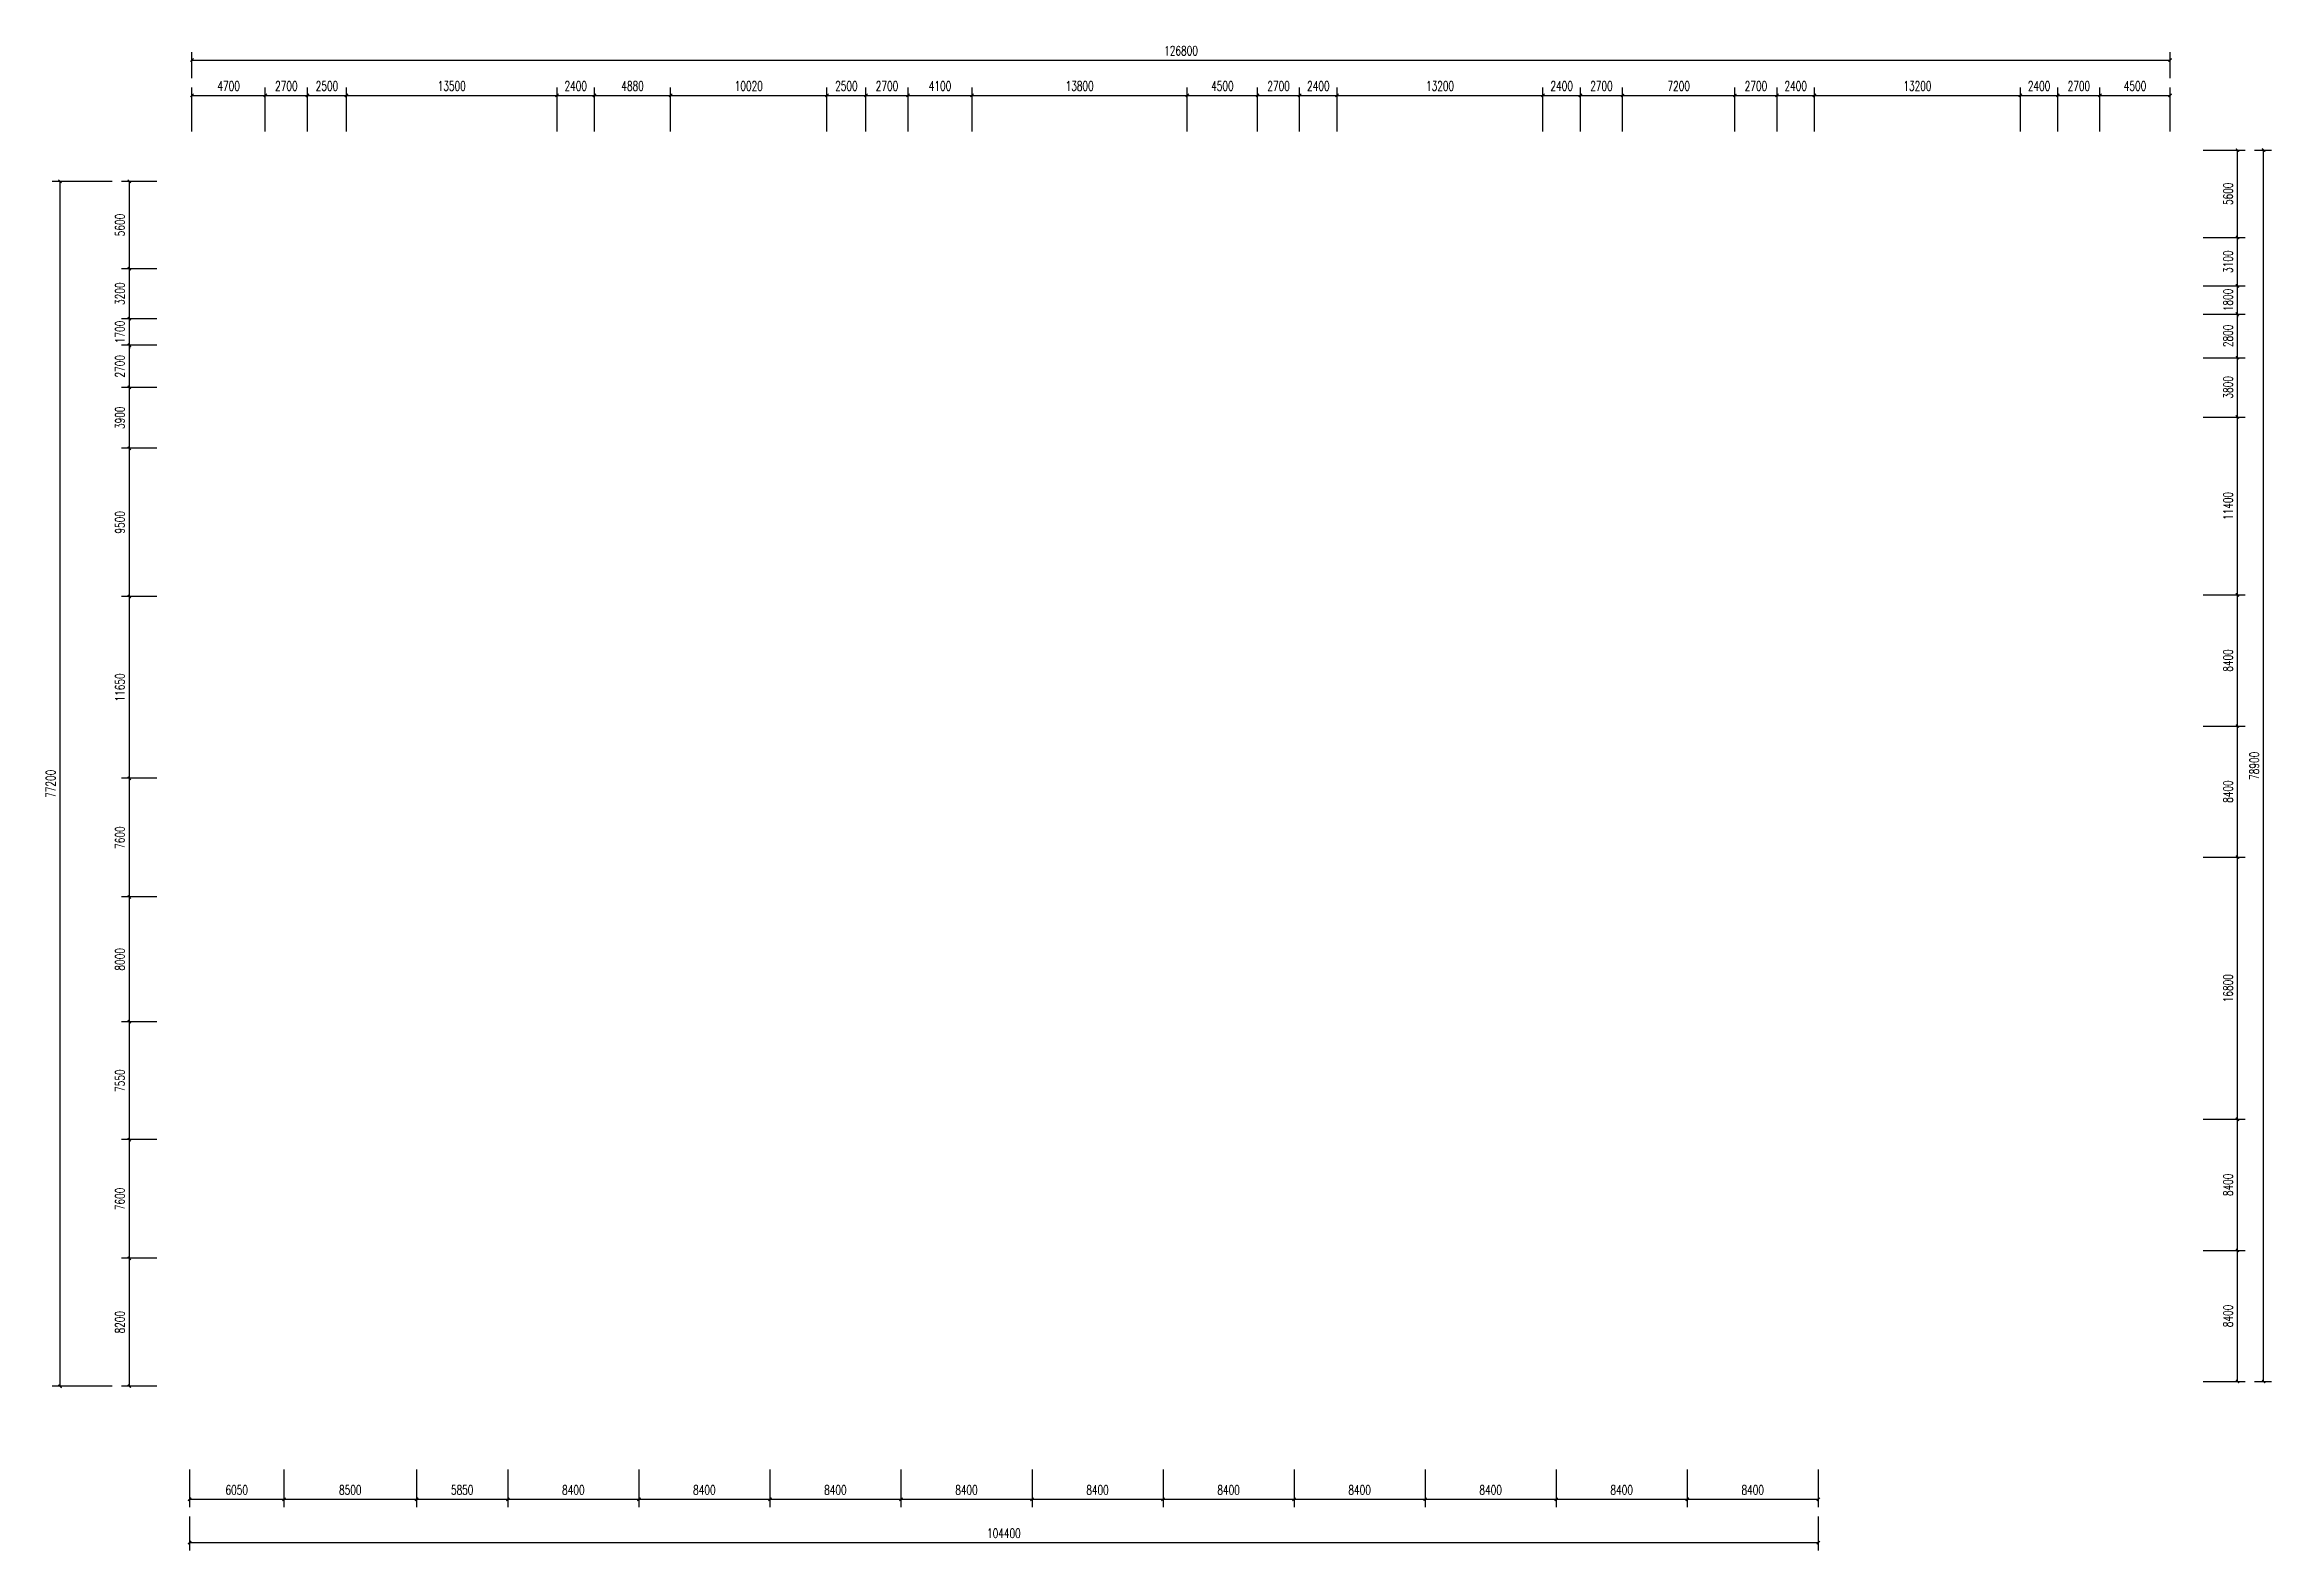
# Model space of a CAD drawing. Extents: x 23428 to 24977637, y 11095 to 11339778.
# Drawn here: x 24489766 to 24632511, y 11167048 to 11263536 of the extents above; entities that cross this region are included whole.
import ezdxf

# ---------------------------------------------------------------- set-up
doc = ezdxf.new("R2010")
doc.units = 0
doc.header["$LTSCALE"] = 1000
doc.layers.add('A-ANNO-DIMS', color=3, linetype='Continuous')
doc.styles.add('DIM_FONT', font='SIMPLEX', dxfattribs={"width": 0.7, "bigfont": 'GBCBIG'})
doc.dimstyles.new('DIMN200', dxfattribs={"dimscale": 2, "dimtxt": 300, "dimasz": 100, "dimexe": 250, "dimexo": 300, "dimgap": 150, "dimtad": 1, "dimdec": 0, "dimzin": 0, "dimdsep": 46, "dimtxsty": 'DIM_FONT', "dimblk": 'ARCHTICK', "dimcen": 0.09, "dimclrt": 7, "dimazin": 2, "dimtfac": 1, "dimtdec": 0, "dimtix": 1, "dimtmove": 2, "dimatfit": 3, "dimldrblk": 'ARCHTICK', "dimfxl": 1, "dimtolj": 1, "dimtzin": 0, "dimarcsym": 0})

msp = doc.modelspace()

# ---------------------------------------------------------------- blocks, each defined once
blk = doc.blocks.new('_ArchTick')
at = {"color": 0, "linetype": 'ByBlock', "const_width": 0.4}
blk.add_lwpolyline([(-0.5, -0.5), (0.5, 0.5)], dxfattribs=at)
blk = doc.blocks.new('*D96')
at = {"layer": 'A-ANNO-DIMS', "color": 0, "lineweight": -2}
for p, q in [((24494101, 11254772), (24490259, 11254772)), ((24490759, 11177572), (24490759, 11254772)), ((24494101, 11177572), (24490259, 11177572))]:
    blk.add_line(p, q, dxfattribs=at)
at = {"layer": 'Defpoints', "color": 0}
for p in [(24490759, 11254772), (24494701, 11254772), (24494701, 11177572)]:
    blk.add_point(p, dxfattribs=at)
at = {"layer": 'A-ANNO-DIMS', "color": 0, "lineweight": -2, "xscale": 200, "yscale": 200, "zscale": 200}
for p, rotation in [((24490759, 11254772), 90), ((24490759, 11177572), 270)]:
    blk.add_blockref('_ArchTick', p, dxfattribs=dict(at, rotation=rotation))
at = {"layer": 'A-ANNO-DIMS', "color": 7, "insert": (24490159, 11216172), "char_height": 600, "attachment_point": 5, "rotation": 90, "style": 'DIM_FONT'}
blk.add_mtext('\\A1;77200', dxfattribs=at)
blk = doc.blocks.new('*D97')
at = {"layer": 'A-ANNO-DIMS', "color": 0, "lineweight": -2}
for p, q in [((24496970, 11185772), (24494701, 11185772)), ((24495201, 11177572), (24495201, 11185772)), ((24496970, 11177572), (24494701, 11177572))]:
    blk.add_line(p, q, dxfattribs=at)
at = {"layer": 'Defpoints', "color": 0}
for p in [(24495201, 11185772), (24497570, 11185772), (24497570, 11177572)]:
    blk.add_point(p, dxfattribs=at)
at = {"layer": 'A-ANNO-DIMS', "color": 0, "lineweight": -2, "xscale": 200, "yscale": 200, "zscale": 200}
for p, rotation in [((24495201, 11185772), 90), ((24495201, 11177572), 270)]:
    blk.add_blockref('_ArchTick', p, dxfattribs=dict(at, rotation=rotation))
at = {"layer": 'A-ANNO-DIMS', "color": 7, "insert": (24494601, 11181672), "char_height": 600, "attachment_point": 5, "rotation": 90, "style": 'DIM_FONT'}
blk.add_mtext('\\A1;8200', dxfattribs=at)
blk = doc.blocks.new('*D98')
at = {"layer": 'A-ANNO-DIMS', "color": 0, "lineweight": -2}
for p, q in [((24496970, 11193372), (24494701, 11193372)), ((24495201, 11185772), (24495201, 11193372)), ((24496970, 11185772), (24494701, 11185772))]:
    blk.add_line(p, q, dxfattribs=at)
at = {"layer": 'Defpoints', "color": 0}
for p in [(24495201, 11193372), (24497570, 11193372), (24497570, 11185772)]:
    blk.add_point(p, dxfattribs=at)
at = {"layer": 'A-ANNO-DIMS', "color": 0, "lineweight": -2, "xscale": 200, "yscale": 200, "zscale": 200}
for p, rotation in [((24495201, 11193372), 90), ((24495201, 11185772), 270)]:
    blk.add_blockref('_ArchTick', p, dxfattribs=dict(at, rotation=rotation))
at = {"layer": 'A-ANNO-DIMS', "color": 7, "insert": (24494601, 11189572), "char_height": 600, "attachment_point": 5, "rotation": 90, "style": 'DIM_FONT'}
blk.add_mtext('\\A1;7600', dxfattribs=at)
blk = doc.blocks.new('*D99')
at = {"layer": 'A-ANNO-DIMS', "color": 0, "lineweight": -2}
for p, q in [((24496970, 11200922), (24494701, 11200922)), ((24495201, 11193372), (24495201, 11200922)), ((24496970, 11193372), (24494701, 11193372))]:
    blk.add_line(p, q, dxfattribs=at)
at = {"layer": 'Defpoints', "color": 0}
for p in [(24495201, 11200922), (24497570, 11200922), (24497570, 11193372)]:
    blk.add_point(p, dxfattribs=at)
at = {"layer": 'A-ANNO-DIMS', "color": 0, "lineweight": -2, "xscale": 200, "yscale": 200, "zscale": 200}
for p, rotation in [((24495201, 11200922), 90), ((24495201, 11193372), 270)]:
    blk.add_blockref('_ArchTick', p, dxfattribs=dict(at, rotation=rotation))
at = {"layer": 'A-ANNO-DIMS', "color": 7, "insert": (24494601, 11197147), "char_height": 600, "attachment_point": 5, "rotation": 90, "style": 'DIM_FONT'}
blk.add_mtext('\\A1;7550', dxfattribs=at)
blk = doc.blocks.new('*D100')
at = {"layer": 'A-ANNO-DIMS', "color": 0, "lineweight": -2}
for p, q in [((24496970, 11208922), (24494701, 11208922)), ((24495201, 11200922), (24495201, 11208922)), ((24496970, 11200922), (24494701, 11200922))]:
    blk.add_line(p, q, dxfattribs=at)
at = {"layer": 'Defpoints', "color": 0}
for p in [(24495201, 11208922), (24497570, 11208922), (24497570, 11200922)]:
    blk.add_point(p, dxfattribs=at)
at = {"layer": 'A-ANNO-DIMS', "color": 0, "lineweight": -2, "xscale": 200, "yscale": 200, "zscale": 200}
for p, rotation in [((24495201, 11208922), 90), ((24495201, 11200922), 270)]:
    blk.add_blockref('_ArchTick', p, dxfattribs=dict(at, rotation=rotation))
at = {"layer": 'A-ANNO-DIMS', "color": 7, "insert": (24494601, 11204922), "char_height": 600, "attachment_point": 5, "rotation": 90, "style": 'DIM_FONT'}
blk.add_mtext('\\A1;8000', dxfattribs=at)
blk = doc.blocks.new('*D101')
at = {"layer": 'A-ANNO-DIMS', "color": 0, "lineweight": -2}
for p, q in [((24496970, 11216522), (24494701, 11216522)), ((24495201, 11208922), (24495201, 11216522)), ((24496970, 11208922), (24494701, 11208922))]:
    blk.add_line(p, q, dxfattribs=at)
at = {"layer": 'Defpoints', "color": 0}
for p in [(24495201, 11216522), (24497570, 11216522), (24497570, 11208922)]:
    blk.add_point(p, dxfattribs=at)
at = {"layer": 'A-ANNO-DIMS', "color": 0, "lineweight": -2, "xscale": 200, "yscale": 200, "zscale": 200}
for p, rotation in [((24495201, 11216522), 90), ((24495201, 11208922), 270)]:
    blk.add_blockref('_ArchTick', p, dxfattribs=dict(at, rotation=rotation))
at = {"layer": 'A-ANNO-DIMS', "color": 7, "insert": (24494601, 11212722), "char_height": 600, "attachment_point": 5, "rotation": 90, "style": 'DIM_FONT'}
blk.add_mtext('\\A1;7600', dxfattribs=at)
blk = doc.blocks.new('*D102')
at = {"layer": 'A-ANNO-DIMS', "color": 0, "lineweight": -2}
for p, q in [((24496970, 11228172), (24494701, 11228172)), ((24495201, 11216522), (24495201, 11228172)), ((24496970, 11216522), (24494701, 11216522))]:
    blk.add_line(p, q, dxfattribs=at)
at = {"layer": 'Defpoints', "color": 0}
for p in [(24495201, 11228172), (24497570, 11228172), (24497570, 11216522)]:
    blk.add_point(p, dxfattribs=at)
at = {"layer": 'A-ANNO-DIMS', "color": 0, "lineweight": -2, "xscale": 200, "yscale": 200, "zscale": 200}
for p, rotation in [((24495201, 11228172), 90), ((24495201, 11216522), 270)]:
    blk.add_blockref('_ArchTick', p, dxfattribs=dict(at, rotation=rotation))
at = {"layer": 'A-ANNO-DIMS', "color": 7, "insert": (24494601, 11222347), "char_height": 600, "attachment_point": 5, "rotation": 90, "style": 'DIM_FONT'}
blk.add_mtext('\\A1;11650', dxfattribs=at)
blk = doc.blocks.new('*D103')
at = {"layer": 'A-ANNO-DIMS', "color": 0, "lineweight": -2}
for p, q in [((24496970, 11237672), (24494701, 11237672)), ((24495201, 11228172), (24495201, 11237672)), ((24496970, 11228172), (24494701, 11228172))]:
    blk.add_line(p, q, dxfattribs=at)
at = {"layer": 'Defpoints', "color": 0}
for p in [(24495201, 11237672), (24497570, 11237672), (24497570, 11228172)]:
    blk.add_point(p, dxfattribs=at)
at = {"layer": 'A-ANNO-DIMS', "color": 0, "lineweight": -2, "xscale": 200, "yscale": 200, "zscale": 200}
for p, rotation in [((24495201, 11237672), 90), ((24495201, 11228172), 270)]:
    blk.add_blockref('_ArchTick', p, dxfattribs=dict(at, rotation=rotation))
at = {"layer": 'A-ANNO-DIMS', "color": 7, "insert": (24494601, 11232922), "char_height": 600, "attachment_point": 5, "rotation": 90, "style": 'DIM_FONT'}
blk.add_mtext('\\A1;9500', dxfattribs=at)
blk = doc.blocks.new('*D104')
at = {"layer": 'A-ANNO-DIMS', "color": 0, "lineweight": -2}
for p, q in [((24496970, 11241572), (24494701, 11241572)), ((24495201, 11237672), (24495201, 11241572)), ((24496970, 11237672), (24494701, 11237672))]:
    blk.add_line(p, q, dxfattribs=at)
at = {"layer": 'Defpoints', "color": 0}
for p in [(24495201, 11241572), (24497570, 11241572), (24497570, 11237672)]:
    blk.add_point(p, dxfattribs=at)
at = {"layer": 'A-ANNO-DIMS', "color": 0, "lineweight": -2, "xscale": 200, "yscale": 200, "zscale": 200}
for p, rotation in [((24495201, 11241572), 90), ((24495201, 11237672), 270)]:
    blk.add_blockref('_ArchTick', p, dxfattribs=dict(at, rotation=rotation))
at = {"layer": 'A-ANNO-DIMS', "color": 7, "insert": (24494601, 11239622), "char_height": 600, "attachment_point": 5, "rotation": 90, "style": 'DIM_FONT'}
blk.add_mtext('\\A1;3900', dxfattribs=at)
blk = doc.blocks.new('*D105')
at = {"layer": 'A-ANNO-DIMS', "color": 0, "lineweight": -2}
for p, q in [((24496970, 11244272), (24494701, 11244272)), ((24495201, 11241572), (24495201, 11244272)), ((24496970, 11241572), (24494701, 11241572))]:
    blk.add_line(p, q, dxfattribs=at)
at = {"layer": 'Defpoints', "color": 0}
for p in [(24495201, 11244272), (24497570, 11244272), (24497570, 11241572)]:
    blk.add_point(p, dxfattribs=at)
at = {"layer": 'A-ANNO-DIMS', "color": 0, "lineweight": -2, "xscale": 200, "yscale": 200, "zscale": 200}
for p, rotation in [((24495201, 11244272), 90), ((24495201, 11241572), 270)]:
    blk.add_blockref('_ArchTick', p, dxfattribs=dict(at, rotation=rotation))
at = {"layer": 'A-ANNO-DIMS', "color": 7, "insert": (24494601, 11242922), "char_height": 600, "attachment_point": 5, "rotation": 90, "style": 'DIM_FONT'}
blk.add_mtext('\\A1;2700', dxfattribs=at)
blk = doc.blocks.new('*D106')
at = {"layer": 'A-ANNO-DIMS', "color": 0, "lineweight": -2}
for p, q in [((24496970, 11245972), (24494701, 11245972)), ((24495201, 11245972), (24495201, 11246172)), ((24495201, 11244272), (24495201, 11245972)), ((24496970, 11244272), (24494701, 11244272)), ((24495201, 11244272), (24495201, 11244072))]:
    blk.add_line(p, q, dxfattribs=at)
at = {"layer": 'Defpoints', "color": 0}
for p in [(24495201, 11245972), (24497570, 11245972), (24497570, 11244272)]:
    blk.add_point(p, dxfattribs=at)
at = {"layer": 'A-ANNO-DIMS', "color": 0, "lineweight": -2, "xscale": 200, "yscale": 200, "zscale": 200}
for p, rotation in [((24495201, 11245972), 270), ((24495201, 11244272), 90)]:
    blk.add_blockref('_ArchTick', p, dxfattribs=dict(at, rotation=rotation))
at = {"layer": 'A-ANNO-DIMS', "color": 7, "insert": (24494601, 11245122), "char_height": 600, "attachment_point": 5, "rotation": 90, "style": 'DIM_FONT'}
blk.add_mtext('\\A1;1700', dxfattribs=at)
blk = doc.blocks.new('*D107')
at = {"layer": 'A-ANNO-DIMS', "color": 0, "lineweight": -2}
for p, q in [((24496970, 11249172), (24494701, 11249172)), ((24495201, 11245972), (24495201, 11249172)), ((24496970, 11245972), (24494701, 11245972))]:
    blk.add_line(p, q, dxfattribs=at)
at = {"layer": 'Defpoints', "color": 0}
for p in [(24495201, 11249172), (24497570, 11249172), (24497570, 11245972)]:
    blk.add_point(p, dxfattribs=at)
at = {"layer": 'A-ANNO-DIMS', "color": 0, "lineweight": -2, "xscale": 200, "yscale": 200, "zscale": 200}
for p, rotation in [((24495201, 11249172), 90), ((24495201, 11245972), 270)]:
    blk.add_blockref('_ArchTick', p, dxfattribs=dict(at, rotation=rotation))
at = {"layer": 'A-ANNO-DIMS', "color": 7, "insert": (24494601, 11247572), "char_height": 600, "attachment_point": 5, "rotation": 90, "style": 'DIM_FONT'}
blk.add_mtext('\\A1;3200', dxfattribs=at)
blk = doc.blocks.new('*D108')
at = {"layer": 'A-ANNO-DIMS', "color": 0, "lineweight": -2}
for p, q in [((24496970, 11254772), (24494701, 11254772)), ((24495201, 11249172), (24495201, 11254772)), ((24496970, 11249172), (24494701, 11249172))]:
    blk.add_line(p, q, dxfattribs=at)
at = {"layer": 'Defpoints', "color": 0}
for p in [(24495201, 11254772), (24497570, 11254772), (24497570, 11249172)]:
    blk.add_point(p, dxfattribs=at)
at = {"layer": 'A-ANNO-DIMS', "color": 0, "lineweight": -2, "xscale": 200, "yscale": 200, "zscale": 200}
for p, rotation in [((24495201, 11254772), 90), ((24495201, 11249172), 270)]:
    blk.add_blockref('_ArchTick', p, dxfattribs=dict(at, rotation=rotation))
at = {"layer": 'A-ANNO-DIMS', "color": 7, "insert": (24494601, 11251972), "char_height": 600, "attachment_point": 5, "rotation": 90, "style": 'DIM_FONT'}
blk.add_mtext('\\A1;5600', dxfattribs=at)
blk = doc.blocks.new('*D321')
at = {"layer": 'A-ANNO-DIMS', "color": 0, "lineweight": -2}
for p, q in [((24499217, 11261381), (24499217, 11263043)), ((24626017, 11261381), (24626017, 11263043)), ((24499217, 11262543), (24626017, 11262543))]:
    blk.add_line(p, q, dxfattribs=at)
at = {"layer": 'Defpoints', "color": 0}
for p in [(24626017, 11262543), (24499217, 11260781), (24626017, 11260781)]:
    blk.add_point(p, dxfattribs=at)
at = {"layer": 'A-ANNO-DIMS', "color": 0, "lineweight": -2, "xscale": 200, "yscale": 200, "zscale": 200, "rotation": 180}
blk.add_blockref('_ArchTick', (24499217, 11262543), dxfattribs=at)
at = {"layer": 'A-ANNO-DIMS', "color": 0, "lineweight": -2, "xscale": 200, "yscale": 200, "zscale": 200}
blk.add_blockref('_ArchTick', (24626017, 11262543), dxfattribs=at)
at = {"layer": 'A-ANNO-DIMS', "color": 7, "insert": (24562617, 11263143), "char_height": 600, "attachment_point": 5, "style": 'DIM_FONT'}
blk.add_mtext('\\A1;126800', dxfattribs=at)
blk = doc.blocks.new('*D322')
at = {"layer": 'A-ANNO-DIMS', "color": 0, "lineweight": -2}
for p, q in [((24499217, 11257967), (24499217, 11260781)), ((24499217, 11260281), (24503917, 11260281)), ((24503917, 11257967), (24503917, 11260781))]:
    blk.add_line(p, q, dxfattribs=at)
at = {"layer": 'Defpoints', "color": 0}
for p in [(24503917, 11260281), (24499217, 11257367), (24503917, 11257367)]:
    blk.add_point(p, dxfattribs=at)
at = {"layer": 'A-ANNO-DIMS', "color": 0, "lineweight": -2, "xscale": 200, "yscale": 200, "zscale": 200, "rotation": 180}
blk.add_blockref('_ArchTick', (24499217, 11260281), dxfattribs=at)
at = {"layer": 'A-ANNO-DIMS', "color": 0, "lineweight": -2, "xscale": 200, "yscale": 200, "zscale": 200}
blk.add_blockref('_ArchTick', (24503917, 11260281), dxfattribs=at)
at = {"layer": 'A-ANNO-DIMS', "color": 7, "insert": (24501567, 11260881), "char_height": 600, "attachment_point": 5, "style": 'DIM_FONT'}
blk.add_mtext('\\A1;4700', dxfattribs=at)
blk = doc.blocks.new('*D323')
at = {"layer": 'A-ANNO-DIMS', "color": 0, "lineweight": -2}
for p, q in [((24503917, 11257967), (24503917, 11260781)), ((24503917, 11260281), (24506617, 11260281)), ((24506617, 11257967), (24506617, 11260781))]:
    blk.add_line(p, q, dxfattribs=at)
at = {"layer": 'Defpoints', "color": 0}
for p in [(24506617, 11260281), (24503917, 11257367), (24506617, 11257367)]:
    blk.add_point(p, dxfattribs=at)
at = {"layer": 'A-ANNO-DIMS', "color": 0, "lineweight": -2, "xscale": 200, "yscale": 200, "zscale": 200, "rotation": 180}
blk.add_blockref('_ArchTick', (24503917, 11260281), dxfattribs=at)
at = {"layer": 'A-ANNO-DIMS', "color": 0, "lineweight": -2, "xscale": 200, "yscale": 200, "zscale": 200}
blk.add_blockref('_ArchTick', (24506617, 11260281), dxfattribs=at)
at = {"layer": 'A-ANNO-DIMS', "color": 7, "insert": (24505267, 11260881), "char_height": 600, "attachment_point": 5, "style": 'DIM_FONT'}
blk.add_mtext('\\A1;2700', dxfattribs=at)
blk = doc.blocks.new('*D324')
at = {"layer": 'A-ANNO-DIMS', "color": 0, "lineweight": -2}
for p, q in [((24506617, 11257967), (24506617, 11260781)), ((24506617, 11260281), (24509117, 11260281)), ((24509117, 11257967), (24509117, 11260781))]:
    blk.add_line(p, q, dxfattribs=at)
at = {"layer": 'Defpoints', "color": 0}
for p in [(24509117, 11260281), (24506617, 11257367), (24509117, 11257367)]:
    blk.add_point(p, dxfattribs=at)
at = {"layer": 'A-ANNO-DIMS', "color": 0, "lineweight": -2, "xscale": 200, "yscale": 200, "zscale": 200, "rotation": 180}
blk.add_blockref('_ArchTick', (24506617, 11260281), dxfattribs=at)
at = {"layer": 'A-ANNO-DIMS', "color": 0, "lineweight": -2, "xscale": 200, "yscale": 200, "zscale": 200}
blk.add_blockref('_ArchTick', (24509117, 11260281), dxfattribs=at)
at = {"layer": 'A-ANNO-DIMS', "color": 7, "insert": (24507867, 11260881), "char_height": 600, "attachment_point": 5, "style": 'DIM_FONT'}
blk.add_mtext('\\A1;2500', dxfattribs=at)
blk = doc.blocks.new('*D325')
at = {"layer": 'A-ANNO-DIMS', "color": 0, "lineweight": -2}
for p, q in [((24509117, 11257967), (24509117, 11260781)), ((24509117, 11260281), (24522617, 11260281)), ((24522617, 11257967), (24522617, 11260781))]:
    blk.add_line(p, q, dxfattribs=at)
at = {"layer": 'Defpoints', "color": 0}
for p in [(24522617, 11260281), (24509117, 11257367), (24522617, 11257367)]:
    blk.add_point(p, dxfattribs=at)
at = {"layer": 'A-ANNO-DIMS', "color": 0, "lineweight": -2, "xscale": 200, "yscale": 200, "zscale": 200, "rotation": 180}
blk.add_blockref('_ArchTick', (24509117, 11260281), dxfattribs=at)
at = {"layer": 'A-ANNO-DIMS', "color": 0, "lineweight": -2, "xscale": 200, "yscale": 200, "zscale": 200}
blk.add_blockref('_ArchTick', (24522617, 11260281), dxfattribs=at)
at = {"layer": 'A-ANNO-DIMS', "color": 7, "insert": (24515867, 11260881), "char_height": 600, "attachment_point": 5, "style": 'DIM_FONT'}
blk.add_mtext('\\A1;13500', dxfattribs=at)
blk = doc.blocks.new('*D326')
at = {"layer": 'A-ANNO-DIMS', "color": 0, "lineweight": -2}
for p, q in [((24522617, 11257967), (24522617, 11260781)), ((24522617, 11260281), (24525017, 11260281)), ((24525017, 11257967), (24525017, 11260781))]:
    blk.add_line(p, q, dxfattribs=at)
at = {"layer": 'Defpoints', "color": 0}
for p in [(24525017, 11260281), (24522617, 11257367), (24525017, 11257367)]:
    blk.add_point(p, dxfattribs=at)
at = {"layer": 'A-ANNO-DIMS', "color": 0, "lineweight": -2, "xscale": 200, "yscale": 200, "zscale": 200, "rotation": 180}
blk.add_blockref('_ArchTick', (24522617, 11260281), dxfattribs=at)
at = {"layer": 'A-ANNO-DIMS', "color": 0, "lineweight": -2, "xscale": 200, "yscale": 200, "zscale": 200}
blk.add_blockref('_ArchTick', (24525017, 11260281), dxfattribs=at)
at = {"layer": 'A-ANNO-DIMS', "color": 7, "insert": (24523817, 11260881), "char_height": 600, "attachment_point": 5, "style": 'DIM_FONT'}
blk.add_mtext('\\A1;2400', dxfattribs=at)
blk = doc.blocks.new('*D327')
at = {"layer": 'A-ANNO-DIMS', "color": 0, "lineweight": -2}
for p, q in [((24525017, 11257967), (24525017, 11260781)), ((24525017, 11260281), (24529897, 11260281)), ((24529897, 11257967), (24529897, 11260781))]:
    blk.add_line(p, q, dxfattribs=at)
at = {"layer": 'Defpoints', "color": 0}
for p in [(24529897, 11260281), (24525017, 11257367), (24529897, 11257367)]:
    blk.add_point(p, dxfattribs=at)
at = {"layer": 'A-ANNO-DIMS', "color": 0, "lineweight": -2, "xscale": 200, "yscale": 200, "zscale": 200, "rotation": 180}
blk.add_blockref('_ArchTick', (24525017, 11260281), dxfattribs=at)
at = {"layer": 'A-ANNO-DIMS', "color": 0, "lineweight": -2, "xscale": 200, "yscale": 200, "zscale": 200}
blk.add_blockref('_ArchTick', (24529897, 11260281), dxfattribs=at)
at = {"layer": 'A-ANNO-DIMS', "color": 7, "insert": (24527457, 11260881), "char_height": 600, "attachment_point": 5, "style": 'DIM_FONT'}
blk.add_mtext('\\A1;4880', dxfattribs=at)
blk = doc.blocks.new('*D328')
at = {"layer": 'A-ANNO-DIMS', "color": 0, "lineweight": -2}
for p, q in [((24529897, 11257967), (24529897, 11260781)), ((24529897, 11260281), (24539917, 11260281)), ((24539917, 11257967), (24539917, 11260781))]:
    blk.add_line(p, q, dxfattribs=at)
at = {"layer": 'Defpoints', "color": 0}
for p in [(24539917, 11260281), (24529897, 11257367), (24539917, 11257367)]:
    blk.add_point(p, dxfattribs=at)
at = {"layer": 'A-ANNO-DIMS', "color": 0, "lineweight": -2, "xscale": 200, "yscale": 200, "zscale": 200, "rotation": 180}
blk.add_blockref('_ArchTick', (24529897, 11260281), dxfattribs=at)
at = {"layer": 'A-ANNO-DIMS', "color": 0, "lineweight": -2, "xscale": 200, "yscale": 200, "zscale": 200}
blk.add_blockref('_ArchTick', (24539917, 11260281), dxfattribs=at)
at = {"layer": 'A-ANNO-DIMS', "color": 7, "insert": (24534907, 11260881), "char_height": 600, "attachment_point": 5, "style": 'DIM_FONT'}
blk.add_mtext('\\A1;10020', dxfattribs=at)
blk = doc.blocks.new('*D329')
at = {"layer": 'A-ANNO-DIMS', "color": 0, "lineweight": -2}
for p, q in [((24539917, 11257967), (24539917, 11260781)), ((24539917, 11260281), (24542417, 11260281)), ((24542417, 11257967), (24542417, 11260781))]:
    blk.add_line(p, q, dxfattribs=at)
at = {"layer": 'Defpoints', "color": 0}
for p in [(24542417, 11260281), (24539917, 11257367), (24542417, 11257367)]:
    blk.add_point(p, dxfattribs=at)
at = {"layer": 'A-ANNO-DIMS', "color": 0, "lineweight": -2, "xscale": 200, "yscale": 200, "zscale": 200, "rotation": 180}
blk.add_blockref('_ArchTick', (24539917, 11260281), dxfattribs=at)
at = {"layer": 'A-ANNO-DIMS', "color": 0, "lineweight": -2, "xscale": 200, "yscale": 200, "zscale": 200}
blk.add_blockref('_ArchTick', (24542417, 11260281), dxfattribs=at)
at = {"layer": 'A-ANNO-DIMS', "color": 7, "insert": (24541167, 11260881), "char_height": 600, "attachment_point": 5, "style": 'DIM_FONT'}
blk.add_mtext('\\A1;2500', dxfattribs=at)
blk = doc.blocks.new('*D330')
at = {"layer": 'A-ANNO-DIMS', "color": 0, "lineweight": -2}
for p, q in [((24542417, 11257967), (24542417, 11260781)), ((24542417, 11260281), (24545117, 11260281)), ((24545117, 11257967), (24545117, 11260781))]:
    blk.add_line(p, q, dxfattribs=at)
at = {"layer": 'Defpoints', "color": 0}
for p in [(24545117, 11260281), (24542417, 11257367), (24545117, 11257367)]:
    blk.add_point(p, dxfattribs=at)
at = {"layer": 'A-ANNO-DIMS', "color": 0, "lineweight": -2, "xscale": 200, "yscale": 200, "zscale": 200, "rotation": 180}
blk.add_blockref('_ArchTick', (24542417, 11260281), dxfattribs=at)
at = {"layer": 'A-ANNO-DIMS', "color": 0, "lineweight": -2, "xscale": 200, "yscale": 200, "zscale": 200}
blk.add_blockref('_ArchTick', (24545117, 11260281), dxfattribs=at)
at = {"layer": 'A-ANNO-DIMS', "color": 7, "insert": (24543767, 11260881), "char_height": 600, "attachment_point": 5, "style": 'DIM_FONT'}
blk.add_mtext('\\A1;2700', dxfattribs=at)
blk = doc.blocks.new('*D331')
at = {"layer": 'A-ANNO-DIMS', "color": 0, "lineweight": -2}
for p, q in [((24545117, 11257967), (24545117, 11260781)), ((24545117, 11260281), (24549217, 11260281)), ((24549217, 11257967), (24549217, 11260781))]:
    blk.add_line(p, q, dxfattribs=at)
at = {"layer": 'Defpoints', "color": 0}
for p in [(24549217, 11260281), (24545117, 11257367), (24549217, 11257367)]:
    blk.add_point(p, dxfattribs=at)
at = {"layer": 'A-ANNO-DIMS', "color": 0, "lineweight": -2, "xscale": 200, "yscale": 200, "zscale": 200, "rotation": 180}
blk.add_blockref('_ArchTick', (24545117, 11260281), dxfattribs=at)
at = {"layer": 'A-ANNO-DIMS', "color": 0, "lineweight": -2, "xscale": 200, "yscale": 200, "zscale": 200}
blk.add_blockref('_ArchTick', (24549217, 11260281), dxfattribs=at)
at = {"layer": 'A-ANNO-DIMS', "color": 7, "insert": (24547167, 11260881), "char_height": 600, "attachment_point": 5, "style": 'DIM_FONT'}
blk.add_mtext('\\A1;4100', dxfattribs=at)
blk = doc.blocks.new('*D332')
at = {"layer": 'A-ANNO-DIMS', "color": 0, "lineweight": -2}
for p, q in [((24549217, 11257967), (24549217, 11260781)), ((24549217, 11260281), (24563017, 11260281)), ((24563017, 11257967), (24563017, 11260781))]:
    blk.add_line(p, q, dxfattribs=at)
at = {"layer": 'Defpoints', "color": 0}
for p in [(24563017, 11260281), (24549217, 11257367), (24563017, 11257367)]:
    blk.add_point(p, dxfattribs=at)
at = {"layer": 'A-ANNO-DIMS', "color": 0, "lineweight": -2, "xscale": 200, "yscale": 200, "zscale": 200, "rotation": 180}
blk.add_blockref('_ArchTick', (24549217, 11260281), dxfattribs=at)
at = {"layer": 'A-ANNO-DIMS', "color": 0, "lineweight": -2, "xscale": 200, "yscale": 200, "zscale": 200}
blk.add_blockref('_ArchTick', (24563017, 11260281), dxfattribs=at)
at = {"layer": 'A-ANNO-DIMS', "color": 7, "insert": (24556117, 11260881), "char_height": 600, "attachment_point": 5, "style": 'DIM_FONT'}
blk.add_mtext('\\A1;13800', dxfattribs=at)
blk = doc.blocks.new('*D333')
at = {"layer": 'A-ANNO-DIMS', "color": 0, "lineweight": -2}
for p, q in [((24563017, 11257967), (24563017, 11260781)), ((24563017, 11260281), (24567517, 11260281)), ((24567517, 11257967), (24567517, 11260781))]:
    blk.add_line(p, q, dxfattribs=at)
at = {"layer": 'Defpoints', "color": 0}
for p in [(24567517, 11260281), (24563017, 11257367), (24567517, 11257367)]:
    blk.add_point(p, dxfattribs=at)
at = {"layer": 'A-ANNO-DIMS', "color": 0, "lineweight": -2, "xscale": 200, "yscale": 200, "zscale": 200, "rotation": 180}
blk.add_blockref('_ArchTick', (24563017, 11260281), dxfattribs=at)
at = {"layer": 'A-ANNO-DIMS', "color": 0, "lineweight": -2, "xscale": 200, "yscale": 200, "zscale": 200}
blk.add_blockref('_ArchTick', (24567517, 11260281), dxfattribs=at)
at = {"layer": 'A-ANNO-DIMS', "color": 7, "insert": (24565267, 11260881), "char_height": 600, "attachment_point": 5, "style": 'DIM_FONT'}
blk.add_mtext('\\A1;4500', dxfattribs=at)
blk = doc.blocks.new('*D334')
at = {"layer": 'A-ANNO-DIMS', "color": 0, "lineweight": -2}
for p, q in [((24567517, 11257967), (24567517, 11260781)), ((24567517, 11260281), (24570217, 11260281)), ((24570217, 11257967), (24570217, 11260781))]:
    blk.add_line(p, q, dxfattribs=at)
at = {"layer": 'Defpoints', "color": 0}
for p in [(24570217, 11260281), (24567517, 11257367), (24570217, 11257367)]:
    blk.add_point(p, dxfattribs=at)
at = {"layer": 'A-ANNO-DIMS', "color": 0, "lineweight": -2, "xscale": 200, "yscale": 200, "zscale": 200, "rotation": 180}
blk.add_blockref('_ArchTick', (24567517, 11260281), dxfattribs=at)
at = {"layer": 'A-ANNO-DIMS', "color": 0, "lineweight": -2, "xscale": 200, "yscale": 200, "zscale": 200}
blk.add_blockref('_ArchTick', (24570217, 11260281), dxfattribs=at)
at = {"layer": 'A-ANNO-DIMS', "color": 7, "insert": (24568867, 11260881), "char_height": 600, "attachment_point": 5, "style": 'DIM_FONT'}
blk.add_mtext('\\A1;2700', dxfattribs=at)
blk = doc.blocks.new('*D335')
at = {"layer": 'A-ANNO-DIMS', "color": 0, "lineweight": -2}
for p, q in [((24570217, 11257967), (24570217, 11260781)), ((24570217, 11260281), (24572617, 11260281)), ((24572617, 11257967), (24572617, 11260781))]:
    blk.add_line(p, q, dxfattribs=at)
at = {"layer": 'Defpoints', "color": 0}
for p in [(24572617, 11260281), (24570217, 11257367), (24572617, 11257367)]:
    blk.add_point(p, dxfattribs=at)
at = {"layer": 'A-ANNO-DIMS', "color": 0, "lineweight": -2, "xscale": 200, "yscale": 200, "zscale": 200, "rotation": 180}
blk.add_blockref('_ArchTick', (24570217, 11260281), dxfattribs=at)
at = {"layer": 'A-ANNO-DIMS', "color": 0, "lineweight": -2, "xscale": 200, "yscale": 200, "zscale": 200}
blk.add_blockref('_ArchTick', (24572617, 11260281), dxfattribs=at)
at = {"layer": 'A-ANNO-DIMS', "color": 7, "insert": (24571417, 11260881), "char_height": 600, "attachment_point": 5, "style": 'DIM_FONT'}
blk.add_mtext('\\A1;2400', dxfattribs=at)
blk = doc.blocks.new('*D336')
at = {"layer": 'A-ANNO-DIMS', "color": 0, "lineweight": -2}
for p, q in [((24572617, 11257967), (24572617, 11260781)), ((24572617, 11260281), (24585817, 11260281)), ((24585817, 11257967), (24585817, 11260781))]:
    blk.add_line(p, q, dxfattribs=at)
at = {"layer": 'Defpoints', "color": 0}
for p in [(24585817, 11260281), (24572617, 11257367), (24585817, 11257367)]:
    blk.add_point(p, dxfattribs=at)
at = {"layer": 'A-ANNO-DIMS', "color": 0, "lineweight": -2, "xscale": 200, "yscale": 200, "zscale": 200, "rotation": 180}
blk.add_blockref('_ArchTick', (24572617, 11260281), dxfattribs=at)
at = {"layer": 'A-ANNO-DIMS', "color": 0, "lineweight": -2, "xscale": 200, "yscale": 200, "zscale": 200}
blk.add_blockref('_ArchTick', (24585817, 11260281), dxfattribs=at)
at = {"layer": 'A-ANNO-DIMS', "color": 7, "insert": (24579217, 11260881), "char_height": 600, "attachment_point": 5, "style": 'DIM_FONT'}
blk.add_mtext('\\A1;13200', dxfattribs=at)
blk = doc.blocks.new('*D337')
at = {"layer": 'A-ANNO-DIMS', "color": 0, "lineweight": -2}
for p, q in [((24585817, 11257967), (24585817, 11260781)), ((24585817, 11260281), (24588217, 11260281)), ((24588217, 11257967), (24588217, 11260781))]:
    blk.add_line(p, q, dxfattribs=at)
at = {"layer": 'Defpoints', "color": 0}
for p in [(24588217, 11260281), (24585817, 11257367), (24588217, 11257367)]:
    blk.add_point(p, dxfattribs=at)
at = {"layer": 'A-ANNO-DIMS', "color": 0, "lineweight": -2, "xscale": 200, "yscale": 200, "zscale": 200, "rotation": 180}
blk.add_blockref('_ArchTick', (24585817, 11260281), dxfattribs=at)
at = {"layer": 'A-ANNO-DIMS', "color": 0, "lineweight": -2, "xscale": 200, "yscale": 200, "zscale": 200}
blk.add_blockref('_ArchTick', (24588217, 11260281), dxfattribs=at)
at = {"layer": 'A-ANNO-DIMS', "color": 7, "insert": (24587017, 11260881), "char_height": 600, "attachment_point": 5, "style": 'DIM_FONT'}
blk.add_mtext('\\A1;2400', dxfattribs=at)
blk = doc.blocks.new('*D338')
at = {"layer": 'A-ANNO-DIMS', "color": 0, "lineweight": -2}
for p, q in [((24588217, 11257967), (24588217, 11260781)), ((24588217, 11260281), (24590917, 11260281)), ((24590917, 11257967), (24590917, 11260781))]:
    blk.add_line(p, q, dxfattribs=at)
at = {"layer": 'Defpoints', "color": 0}
for p in [(24590917, 11260281), (24588217, 11257367), (24590917, 11257367)]:
    blk.add_point(p, dxfattribs=at)
at = {"layer": 'A-ANNO-DIMS', "color": 0, "lineweight": -2, "xscale": 200, "yscale": 200, "zscale": 200, "rotation": 180}
blk.add_blockref('_ArchTick', (24588217, 11260281), dxfattribs=at)
at = {"layer": 'A-ANNO-DIMS', "color": 0, "lineweight": -2, "xscale": 200, "yscale": 200, "zscale": 200}
blk.add_blockref('_ArchTick', (24590917, 11260281), dxfattribs=at)
at = {"layer": 'A-ANNO-DIMS', "color": 7, "insert": (24589567, 11260881), "char_height": 600, "attachment_point": 5, "style": 'DIM_FONT'}
blk.add_mtext('\\A1;2700', dxfattribs=at)
blk = doc.blocks.new('*D339')
at = {"layer": 'A-ANNO-DIMS', "color": 0, "lineweight": -2}
for p, q in [((24590917, 11257967), (24590917, 11260781)), ((24590917, 11260281), (24598117, 11260281)), ((24598117, 11257967), (24598117, 11260781))]:
    blk.add_line(p, q, dxfattribs=at)
at = {"layer": 'Defpoints', "color": 0}
for p in [(24598117, 11260281), (24590917, 11257367), (24598117, 11257367)]:
    blk.add_point(p, dxfattribs=at)
at = {"layer": 'A-ANNO-DIMS', "color": 0, "lineweight": -2, "xscale": 200, "yscale": 200, "zscale": 200, "rotation": 180}
blk.add_blockref('_ArchTick', (24590917, 11260281), dxfattribs=at)
at = {"layer": 'A-ANNO-DIMS', "color": 0, "lineweight": -2, "xscale": 200, "yscale": 200, "zscale": 200}
blk.add_blockref('_ArchTick', (24598117, 11260281), dxfattribs=at)
at = {"layer": 'A-ANNO-DIMS', "color": 7, "insert": (24594517, 11260881), "char_height": 600, "attachment_point": 5, "style": 'DIM_FONT'}
blk.add_mtext('\\A1;7200', dxfattribs=at)
blk = doc.blocks.new('*D340')
at = {"layer": 'A-ANNO-DIMS', "color": 0, "lineweight": -2}
for p, q in [((24598117, 11257967), (24598117, 11260781)), ((24598117, 11260281), (24600817, 11260281)), ((24600817, 11257967), (24600817, 11260781))]:
    blk.add_line(p, q, dxfattribs=at)
at = {"layer": 'Defpoints', "color": 0}
for p in [(24600817, 11260281), (24598117, 11257367), (24600817, 11257367)]:
    blk.add_point(p, dxfattribs=at)
at = {"layer": 'A-ANNO-DIMS', "color": 0, "lineweight": -2, "xscale": 200, "yscale": 200, "zscale": 200, "rotation": 180}
blk.add_blockref('_ArchTick', (24598117, 11260281), dxfattribs=at)
at = {"layer": 'A-ANNO-DIMS', "color": 0, "lineweight": -2, "xscale": 200, "yscale": 200, "zscale": 200}
blk.add_blockref('_ArchTick', (24600817, 11260281), dxfattribs=at)
at = {"layer": 'A-ANNO-DIMS', "color": 7, "insert": (24599467, 11260881), "char_height": 600, "attachment_point": 5, "style": 'DIM_FONT'}
blk.add_mtext('\\A1;2700', dxfattribs=at)
blk = doc.blocks.new('*D341')
at = {"layer": 'A-ANNO-DIMS', "color": 0, "lineweight": -2}
for p, q in [((24600817, 11257967), (24600817, 11260781)), ((24600817, 11260281), (24603217, 11260281)), ((24603217, 11257967), (24603217, 11260781))]:
    blk.add_line(p, q, dxfattribs=at)
at = {"layer": 'Defpoints', "color": 0}
for p in [(24603217, 11260281), (24600817, 11257367), (24603217, 11257367)]:
    blk.add_point(p, dxfattribs=at)
at = {"layer": 'A-ANNO-DIMS', "color": 0, "lineweight": -2, "xscale": 200, "yscale": 200, "zscale": 200, "rotation": 180}
blk.add_blockref('_ArchTick', (24600817, 11260281), dxfattribs=at)
at = {"layer": 'A-ANNO-DIMS', "color": 0, "lineweight": -2, "xscale": 200, "yscale": 200, "zscale": 200}
blk.add_blockref('_ArchTick', (24603217, 11260281), dxfattribs=at)
at = {"layer": 'A-ANNO-DIMS', "color": 7, "insert": (24602017, 11260881), "char_height": 600, "attachment_point": 5, "style": 'DIM_FONT'}
blk.add_mtext('\\A1;2400', dxfattribs=at)
blk = doc.blocks.new('*D342')
at = {"layer": 'A-ANNO-DIMS', "color": 0, "lineweight": -2}
for p, q in [((24603217, 11257967), (24603217, 11260781)), ((24603217, 11260281), (24616417, 11260281)), ((24616417, 11257967), (24616417, 11260781))]:
    blk.add_line(p, q, dxfattribs=at)
at = {"layer": 'Defpoints', "color": 0}
for p in [(24616417, 11260281), (24603217, 11257367), (24616417, 11257367)]:
    blk.add_point(p, dxfattribs=at)
at = {"layer": 'A-ANNO-DIMS', "color": 0, "lineweight": -2, "xscale": 200, "yscale": 200, "zscale": 200, "rotation": 180}
blk.add_blockref('_ArchTick', (24603217, 11260281), dxfattribs=at)
at = {"layer": 'A-ANNO-DIMS', "color": 0, "lineweight": -2, "xscale": 200, "yscale": 200, "zscale": 200}
blk.add_blockref('_ArchTick', (24616417, 11260281), dxfattribs=at)
at = {"layer": 'A-ANNO-DIMS', "color": 7, "insert": (24609817, 11260881), "char_height": 600, "attachment_point": 5, "style": 'DIM_FONT'}
blk.add_mtext('\\A1;13200', dxfattribs=at)
blk = doc.blocks.new('*D343')
at = {"layer": 'A-ANNO-DIMS', "color": 0, "lineweight": -2}
for p, q in [((24616417, 11257967), (24616417, 11260781)), ((24616417, 11260281), (24618817, 11260281)), ((24618817, 11257967), (24618817, 11260781))]:
    blk.add_line(p, q, dxfattribs=at)
at = {"layer": 'Defpoints', "color": 0}
for p in [(24618817, 11260281), (24616417, 11257367), (24618817, 11257367)]:
    blk.add_point(p, dxfattribs=at)
at = {"layer": 'A-ANNO-DIMS', "color": 0, "lineweight": -2, "xscale": 200, "yscale": 200, "zscale": 200, "rotation": 180}
blk.add_blockref('_ArchTick', (24616417, 11260281), dxfattribs=at)
at = {"layer": 'A-ANNO-DIMS', "color": 0, "lineweight": -2, "xscale": 200, "yscale": 200, "zscale": 200}
blk.add_blockref('_ArchTick', (24618817, 11260281), dxfattribs=at)
at = {"layer": 'A-ANNO-DIMS', "color": 7, "insert": (24617617, 11260881), "char_height": 600, "attachment_point": 5, "style": 'DIM_FONT'}
blk.add_mtext('\\A1;2400', dxfattribs=at)
blk = doc.blocks.new('*D344')
at = {"layer": 'A-ANNO-DIMS', "color": 0, "lineweight": -2}
for p, q in [((24618817, 11257967), (24618817, 11260781)), ((24618817, 11260281), (24621517, 11260281)), ((24621517, 11257967), (24621517, 11260781))]:
    blk.add_line(p, q, dxfattribs=at)
at = {"layer": 'Defpoints', "color": 0}
for p in [(24621517, 11260281), (24618817, 11257367), (24621517, 11257367)]:
    blk.add_point(p, dxfattribs=at)
at = {"layer": 'A-ANNO-DIMS', "color": 0, "lineweight": -2, "xscale": 200, "yscale": 200, "zscale": 200, "rotation": 180}
blk.add_blockref('_ArchTick', (24618817, 11260281), dxfattribs=at)
at = {"layer": 'A-ANNO-DIMS', "color": 0, "lineweight": -2, "xscale": 200, "yscale": 200, "zscale": 200}
blk.add_blockref('_ArchTick', (24621517, 11260281), dxfattribs=at)
at = {"layer": 'A-ANNO-DIMS', "color": 7, "insert": (24620167, 11260881), "char_height": 600, "attachment_point": 5, "style": 'DIM_FONT'}
blk.add_mtext('\\A1;2700', dxfattribs=at)
blk = doc.blocks.new('*D345')
at = {"layer": 'A-ANNO-DIMS', "color": 0, "lineweight": -2}
for p, q in [((24621517, 11257967), (24621517, 11260781)), ((24621517, 11260281), (24626017, 11260281)), ((24626017, 11257967), (24626017, 11260781))]:
    blk.add_line(p, q, dxfattribs=at)
at = {"layer": 'Defpoints', "color": 0}
for p in [(24626017, 11260281), (24621517, 11257367), (24626017, 11257367)]:
    blk.add_point(p, dxfattribs=at)
at = {"layer": 'A-ANNO-DIMS', "color": 0, "lineweight": -2, "xscale": 200, "yscale": 200, "zscale": 200, "rotation": 180}
blk.add_blockref('_ArchTick', (24621517, 11260281), dxfattribs=at)
at = {"layer": 'A-ANNO-DIMS', "color": 0, "lineweight": -2, "xscale": 200, "yscale": 200, "zscale": 200}
blk.add_blockref('_ArchTick', (24626017, 11260281), dxfattribs=at)
at = {"layer": 'A-ANNO-DIMS', "color": 7, "insert": (24623767, 11260881), "char_height": 600, "attachment_point": 5, "style": 'DIM_FONT'}
blk.add_mtext('\\A1;4500', dxfattribs=at)
blk = doc.blocks.new('*D346')
at = {"layer": 'A-ANNO-DIMS', "color": 0, "lineweight": -2}
for p, q in [((24499062, 11169225), (24499062, 11167048)), ((24603462, 11169225), (24603462, 11167048)), ((24499062, 11167548), (24603462, 11167548))]:
    blk.add_line(p, q, dxfattribs=at)
at = {"layer": 'Defpoints', "color": 0}
for p in [(24499062, 11169825), (24603462, 11169825), (24603462, 11167548)]:
    blk.add_point(p, dxfattribs=at)
at = {"layer": 'A-ANNO-DIMS', "color": 0, "lineweight": -2, "xscale": 200, "yscale": 200, "zscale": 200, "rotation": 180}
blk.add_blockref('_ArchTick', (24499062, 11167548), dxfattribs=at)
at = {"layer": 'A-ANNO-DIMS', "color": 0, "lineweight": -2, "xscale": 200, "yscale": 200, "zscale": 200}
blk.add_blockref('_ArchTick', (24603462, 11167548), dxfattribs=at)
at = {"layer": 'A-ANNO-DIMS', "color": 7, "insert": (24551262, 11168148), "char_height": 600, "attachment_point": 5, "style": 'DIM_FONT'}
blk.add_mtext('\\A1;104400', dxfattribs=at)
blk = doc.blocks.new('*D347')
at = {"layer": 'A-ANNO-DIMS', "color": 0, "lineweight": -2}
for p, q in [((24595062, 11172235), (24595062, 11169825)), ((24603462, 11172235), (24603462, 11169825)), ((24595062, 11170325), (24603462, 11170325))]:
    blk.add_line(p, q, dxfattribs=at)
at = {"layer": 'Defpoints', "color": 0}
for p in [(24595062, 11172835), (24603462, 11172835), (24603462, 11170325)]:
    blk.add_point(p, dxfattribs=at)
at = {"layer": 'A-ANNO-DIMS', "color": 0, "lineweight": -2, "xscale": 200, "yscale": 200, "zscale": 200, "rotation": 180}
blk.add_blockref('_ArchTick', (24595062, 11170325), dxfattribs=at)
at = {"layer": 'A-ANNO-DIMS', "color": 0, "lineweight": -2, "xscale": 200, "yscale": 200, "zscale": 200}
blk.add_blockref('_ArchTick', (24603462, 11170325), dxfattribs=at)
at = {"layer": 'A-ANNO-DIMS', "color": 7, "insert": (24599262, 11170925), "char_height": 600, "attachment_point": 5, "style": 'DIM_FONT'}
blk.add_mtext('\\A1;8400', dxfattribs=at)
blk = doc.blocks.new('*D348')
at = {"layer": 'A-ANNO-DIMS', "color": 0, "lineweight": -2}
for p, q in [((24586662, 11172235), (24586662, 11169825)), ((24595062, 11172235), (24595062, 11169825)), ((24586662, 11170325), (24595062, 11170325))]:
    blk.add_line(p, q, dxfattribs=at)
at = {"layer": 'Defpoints', "color": 0}
for p in [(24586662, 11172835), (24595062, 11172835), (24595062, 11170325)]:
    blk.add_point(p, dxfattribs=at)
at = {"layer": 'A-ANNO-DIMS', "color": 0, "lineweight": -2, "xscale": 200, "yscale": 200, "zscale": 200, "rotation": 180}
blk.add_blockref('_ArchTick', (24586662, 11170325), dxfattribs=at)
at = {"layer": 'A-ANNO-DIMS', "color": 0, "lineweight": -2, "xscale": 200, "yscale": 200, "zscale": 200}
blk.add_blockref('_ArchTick', (24595062, 11170325), dxfattribs=at)
at = {"layer": 'A-ANNO-DIMS', "color": 7, "insert": (24590862, 11170925), "char_height": 600, "attachment_point": 5, "style": 'DIM_FONT'}
blk.add_mtext('\\A1;8400', dxfattribs=at)
blk = doc.blocks.new('*D349')
at = {"layer": 'A-ANNO-DIMS', "color": 0, "lineweight": -2}
for p, q in [((24578262, 11172235), (24578262, 11169825)), ((24586662, 11172235), (24586662, 11169825)), ((24578262, 11170325), (24586662, 11170325))]:
    blk.add_line(p, q, dxfattribs=at)
at = {"layer": 'Defpoints', "color": 0}
for p in [(24578262, 11172835), (24586662, 11172835), (24586662, 11170325)]:
    blk.add_point(p, dxfattribs=at)
at = {"layer": 'A-ANNO-DIMS', "color": 0, "lineweight": -2, "xscale": 200, "yscale": 200, "zscale": 200, "rotation": 180}
blk.add_blockref('_ArchTick', (24578262, 11170325), dxfattribs=at)
at = {"layer": 'A-ANNO-DIMS', "color": 0, "lineweight": -2, "xscale": 200, "yscale": 200, "zscale": 200}
blk.add_blockref('_ArchTick', (24586662, 11170325), dxfattribs=at)
at = {"layer": 'A-ANNO-DIMS', "color": 7, "insert": (24582462, 11170925), "char_height": 600, "attachment_point": 5, "style": 'DIM_FONT'}
blk.add_mtext('\\A1;8400', dxfattribs=at)
blk = doc.blocks.new('*D350')
at = {"layer": 'A-ANNO-DIMS', "color": 0, "lineweight": -2}
for p, q in [((24569862, 11172235), (24569862, 11169825)), ((24578262, 11172235), (24578262, 11169825)), ((24569862, 11170325), (24578262, 11170325))]:
    blk.add_line(p, q, dxfattribs=at)
at = {"layer": 'Defpoints', "color": 0}
for p in [(24569862, 11172835), (24578262, 11172835), (24578262, 11170325)]:
    blk.add_point(p, dxfattribs=at)
at = {"layer": 'A-ANNO-DIMS', "color": 0, "lineweight": -2, "xscale": 200, "yscale": 200, "zscale": 200, "rotation": 180}
blk.add_blockref('_ArchTick', (24569862, 11170325), dxfattribs=at)
at = {"layer": 'A-ANNO-DIMS', "color": 0, "lineweight": -2, "xscale": 200, "yscale": 200, "zscale": 200}
blk.add_blockref('_ArchTick', (24578262, 11170325), dxfattribs=at)
at = {"layer": 'A-ANNO-DIMS', "color": 7, "insert": (24574062, 11170925), "char_height": 600, "attachment_point": 5, "style": 'DIM_FONT'}
blk.add_mtext('\\A1;8400', dxfattribs=at)
blk = doc.blocks.new('*D351')
at = {"layer": 'A-ANNO-DIMS', "color": 0, "lineweight": -2}
for p, q in [((24561462, 11172235), (24561462, 11169825)), ((24569862, 11172235), (24569862, 11169825)), ((24561462, 11170325), (24569862, 11170325))]:
    blk.add_line(p, q, dxfattribs=at)
at = {"layer": 'Defpoints', "color": 0}
for p in [(24561462, 11172835), (24569862, 11172835), (24569862, 11170325)]:
    blk.add_point(p, dxfattribs=at)
at = {"layer": 'A-ANNO-DIMS', "color": 0, "lineweight": -2, "xscale": 200, "yscale": 200, "zscale": 200, "rotation": 180}
blk.add_blockref('_ArchTick', (24561462, 11170325), dxfattribs=at)
at = {"layer": 'A-ANNO-DIMS', "color": 0, "lineweight": -2, "xscale": 200, "yscale": 200, "zscale": 200}
blk.add_blockref('_ArchTick', (24569862, 11170325), dxfattribs=at)
at = {"layer": 'A-ANNO-DIMS', "color": 7, "insert": (24565662, 11170925), "char_height": 600, "attachment_point": 5, "style": 'DIM_FONT'}
blk.add_mtext('\\A1;8400', dxfattribs=at)
blk = doc.blocks.new('*D352')
at = {"layer": 'A-ANNO-DIMS', "color": 0, "lineweight": -2}
for p, q in [((24553062, 11172235), (24553062, 11169825)), ((24561462, 11172235), (24561462, 11169825)), ((24553062, 11170325), (24561462, 11170325))]:
    blk.add_line(p, q, dxfattribs=at)
at = {"layer": 'Defpoints', "color": 0}
for p in [(24553062, 11172835), (24561462, 11172835), (24561462, 11170325)]:
    blk.add_point(p, dxfattribs=at)
at = {"layer": 'A-ANNO-DIMS', "color": 0, "lineweight": -2, "xscale": 200, "yscale": 200, "zscale": 200, "rotation": 180}
blk.add_blockref('_ArchTick', (24553062, 11170325), dxfattribs=at)
at = {"layer": 'A-ANNO-DIMS', "color": 0, "lineweight": -2, "xscale": 200, "yscale": 200, "zscale": 200}
blk.add_blockref('_ArchTick', (24561462, 11170325), dxfattribs=at)
at = {"layer": 'A-ANNO-DIMS', "color": 7, "insert": (24557262, 11170925), "char_height": 600, "attachment_point": 5, "style": 'DIM_FONT'}
blk.add_mtext('\\A1;8400', dxfattribs=at)
blk = doc.blocks.new('*D353')
at = {"layer": 'A-ANNO-DIMS', "color": 0, "lineweight": -2}
for p, q in [((24544662, 11172235), (24544662, 11169825)), ((24553062, 11172235), (24553062, 11169825)), ((24544662, 11170325), (24553062, 11170325))]:
    blk.add_line(p, q, dxfattribs=at)
at = {"layer": 'Defpoints', "color": 0}
for p in [(24544662, 11172835), (24553062, 11172835), (24553062, 11170325)]:
    blk.add_point(p, dxfattribs=at)
at = {"layer": 'A-ANNO-DIMS', "color": 0, "lineweight": -2, "xscale": 200, "yscale": 200, "zscale": 200, "rotation": 180}
blk.add_blockref('_ArchTick', (24544662, 11170325), dxfattribs=at)
at = {"layer": 'A-ANNO-DIMS', "color": 0, "lineweight": -2, "xscale": 200, "yscale": 200, "zscale": 200}
blk.add_blockref('_ArchTick', (24553062, 11170325), dxfattribs=at)
at = {"layer": 'A-ANNO-DIMS', "color": 7, "insert": (24548862, 11170925), "char_height": 600, "attachment_point": 5, "style": 'DIM_FONT'}
blk.add_mtext('\\A1;8400', dxfattribs=at)
blk = doc.blocks.new('*D354')
at = {"layer": 'A-ANNO-DIMS', "color": 0, "lineweight": -2}
for p, q in [((24536262, 11172235), (24536262, 11169825)), ((24544662, 11172235), (24544662, 11169825)), ((24536262, 11170325), (24544662, 11170325))]:
    blk.add_line(p, q, dxfattribs=at)
at = {"layer": 'Defpoints', "color": 0}
for p in [(24536262, 11172835), (24544662, 11172835), (24544662, 11170325)]:
    blk.add_point(p, dxfattribs=at)
at = {"layer": 'A-ANNO-DIMS', "color": 0, "lineweight": -2, "xscale": 200, "yscale": 200, "zscale": 200, "rotation": 180}
blk.add_blockref('_ArchTick', (24536262, 11170325), dxfattribs=at)
at = {"layer": 'A-ANNO-DIMS', "color": 0, "lineweight": -2, "xscale": 200, "yscale": 200, "zscale": 200}
blk.add_blockref('_ArchTick', (24544662, 11170325), dxfattribs=at)
at = {"layer": 'A-ANNO-DIMS', "color": 7, "insert": (24540462, 11170925), "char_height": 600, "attachment_point": 5, "style": 'DIM_FONT'}
blk.add_mtext('\\A1;8400', dxfattribs=at)
blk = doc.blocks.new('*D355')
at = {"layer": 'A-ANNO-DIMS', "color": 0, "lineweight": -2}
for p, q in [((24527862, 11172235), (24527862, 11169825)), ((24536262, 11172235), (24536262, 11169825)), ((24527862, 11170325), (24536262, 11170325))]:
    blk.add_line(p, q, dxfattribs=at)
at = {"layer": 'Defpoints', "color": 0}
for p in [(24527862, 11172835), (24536262, 11172835), (24536262, 11170325)]:
    blk.add_point(p, dxfattribs=at)
at = {"layer": 'A-ANNO-DIMS', "color": 0, "lineweight": -2, "xscale": 200, "yscale": 200, "zscale": 200, "rotation": 180}
blk.add_blockref('_ArchTick', (24527862, 11170325), dxfattribs=at)
at = {"layer": 'A-ANNO-DIMS', "color": 0, "lineweight": -2, "xscale": 200, "yscale": 200, "zscale": 200}
blk.add_blockref('_ArchTick', (24536262, 11170325), dxfattribs=at)
at = {"layer": 'A-ANNO-DIMS', "color": 7, "insert": (24532062, 11170925), "char_height": 600, "attachment_point": 5, "style": 'DIM_FONT'}
blk.add_mtext('\\A1;8400', dxfattribs=at)
blk = doc.blocks.new('*D356')
at = {"layer": 'A-ANNO-DIMS', "color": 0, "lineweight": -2}
for p, q in [((24519462, 11172235), (24519462, 11169825)), ((24527862, 11172235), (24527862, 11169825)), ((24519462, 11170325), (24527862, 11170325))]:
    blk.add_line(p, q, dxfattribs=at)
at = {"layer": 'Defpoints', "color": 0}
for p in [(24519462, 11172835), (24527862, 11172835), (24527862, 11170325)]:
    blk.add_point(p, dxfattribs=at)
at = {"layer": 'A-ANNO-DIMS', "color": 0, "lineweight": -2, "xscale": 200, "yscale": 200, "zscale": 200, "rotation": 180}
blk.add_blockref('_ArchTick', (24519462, 11170325), dxfattribs=at)
at = {"layer": 'A-ANNO-DIMS', "color": 0, "lineweight": -2, "xscale": 200, "yscale": 200, "zscale": 200}
blk.add_blockref('_ArchTick', (24527862, 11170325), dxfattribs=at)
at = {"layer": 'A-ANNO-DIMS', "color": 7, "insert": (24523662, 11170925), "char_height": 600, "attachment_point": 5, "style": 'DIM_FONT'}
blk.add_mtext('\\A1;8400', dxfattribs=at)
blk = doc.blocks.new('*D357')
at = {"layer": 'A-ANNO-DIMS', "color": 0, "lineweight": -2}
for p, q in [((24513612, 11172235), (24513612, 11169825)), ((24519462, 11172235), (24519462, 11169825)), ((24513612, 11170325), (24519462, 11170325))]:
    blk.add_line(p, q, dxfattribs=at)
at = {"layer": 'Defpoints', "color": 0}
for p in [(24513612, 11172835), (24519462, 11172835), (24519462, 11170325)]:
    blk.add_point(p, dxfattribs=at)
at = {"layer": 'A-ANNO-DIMS', "color": 0, "lineweight": -2, "xscale": 200, "yscale": 200, "zscale": 200, "rotation": 180}
blk.add_blockref('_ArchTick', (24513612, 11170325), dxfattribs=at)
at = {"layer": 'A-ANNO-DIMS', "color": 0, "lineweight": -2, "xscale": 200, "yscale": 200, "zscale": 200}
blk.add_blockref('_ArchTick', (24519462, 11170325), dxfattribs=at)
at = {"layer": 'A-ANNO-DIMS', "color": 7, "insert": (24516537, 11170925), "char_height": 600, "attachment_point": 5, "style": 'DIM_FONT'}
blk.add_mtext('\\A1;5850', dxfattribs=at)
blk = doc.blocks.new('*D358')
at = {"layer": 'A-ANNO-DIMS', "color": 0, "lineweight": -2}
for p, q in [((24505112, 11172235), (24505112, 11169825)), ((24513612, 11172235), (24513612, 11169825)), ((24505112, 11170325), (24513612, 11170325))]:
    blk.add_line(p, q, dxfattribs=at)
at = {"layer": 'Defpoints', "color": 0}
for p in [(24505112, 11172835), (24513612, 11172835), (24513612, 11170325)]:
    blk.add_point(p, dxfattribs=at)
at = {"layer": 'A-ANNO-DIMS', "color": 0, "lineweight": -2, "xscale": 200, "yscale": 200, "zscale": 200, "rotation": 180}
blk.add_blockref('_ArchTick', (24505112, 11170325), dxfattribs=at)
at = {"layer": 'A-ANNO-DIMS', "color": 0, "lineweight": -2, "xscale": 200, "yscale": 200, "zscale": 200}
blk.add_blockref('_ArchTick', (24513612, 11170325), dxfattribs=at)
at = {"layer": 'A-ANNO-DIMS', "color": 7, "insert": (24509362, 11170925), "char_height": 600, "attachment_point": 5, "style": 'DIM_FONT'}
blk.add_mtext('\\A1;8500', dxfattribs=at)
blk = doc.blocks.new('*D359')
at = {"layer": 'A-ANNO-DIMS', "color": 0, "lineweight": -2}
for p, q in [((24499062, 11172235), (24499062, 11169825)), ((24505112, 11172235), (24505112, 11169825)), ((24499062, 11170325), (24505112, 11170325))]:
    blk.add_line(p, q, dxfattribs=at)
at = {"layer": 'Defpoints', "color": 0}
for p in [(24499062, 11172835), (24505112, 11172835), (24505112, 11170325)]:
    blk.add_point(p, dxfattribs=at)
at = {"layer": 'A-ANNO-DIMS', "color": 0, "lineweight": -2, "xscale": 200, "yscale": 200, "zscale": 200, "rotation": 180}
blk.add_blockref('_ArchTick', (24499062, 11170325), dxfattribs=at)
at = {"layer": 'A-ANNO-DIMS', "color": 0, "lineweight": -2, "xscale": 200, "yscale": 200, "zscale": 200}
blk.add_blockref('_ArchTick', (24505112, 11170325), dxfattribs=at)
at = {"layer": 'A-ANNO-DIMS', "color": 7, "insert": (24502087, 11170925), "char_height": 600, "attachment_point": 5, "style": 'DIM_FONT'}
blk.add_mtext('\\A1;6050', dxfattribs=at)
blk = doc.blocks.new('*D360')
at = {"layer": 'A-ANNO-DIMS', "color": 0, "lineweight": -2}
for p, q in [((24631431, 11256772), (24632511, 11256772)), ((24632011, 11177872), (24632011, 11256772)), ((24631431, 11177872), (24632511, 11177872))]:
    blk.add_line(p, q, dxfattribs=at)
at = {"layer": 'Defpoints', "color": 0}
for p in [(24630831, 11256772), (24632011, 11256772), (24630831, 11177872)]:
    blk.add_point(p, dxfattribs=at)
at = {"layer": 'A-ANNO-DIMS', "color": 0, "lineweight": -2, "xscale": 200, "yscale": 200, "zscale": 200}
for p, rotation in [((24632011, 11256772), 90), ((24632011, 11177872), 270)]:
    blk.add_blockref('_ArchTick', p, dxfattribs=dict(at, rotation=rotation))
at = {"layer": 'A-ANNO-DIMS', "color": 7, "insert": (24631411, 11217322), "char_height": 600, "attachment_point": 5, "rotation": 90, "style": 'DIM_FONT'}
blk.add_mtext('\\A1;78900', dxfattribs=at)
blk = doc.blocks.new('*D361')
at = {"layer": 'A-ANNO-DIMS', "color": 0, "lineweight": -2}
for p, q in [((24628139, 11256772), (24630831, 11256772)), ((24630331, 11251172), (24630331, 11256772)), ((24628139, 11251172), (24630831, 11251172))]:
    blk.add_line(p, q, dxfattribs=at)
at = {"layer": 'Defpoints', "color": 0}
for p in [(24627539, 11256772), (24630331, 11256772), (24627539, 11251172)]:
    blk.add_point(p, dxfattribs=at)
at = {"layer": 'A-ANNO-DIMS', "color": 0, "lineweight": -2, "xscale": 200, "yscale": 200, "zscale": 200}
for p, rotation in [((24630331, 11256772), 90), ((24630331, 11251172), 270)]:
    blk.add_blockref('_ArchTick', p, dxfattribs=dict(at, rotation=rotation))
at = {"layer": 'A-ANNO-DIMS', "color": 7, "insert": (24629731, 11253972), "char_height": 600, "attachment_point": 5, "rotation": 90, "style": 'DIM_FONT'}
blk.add_mtext('\\A1;5600', dxfattribs=at)
blk = doc.blocks.new('*D362')
at = {"layer": 'A-ANNO-DIMS', "color": 0, "lineweight": -2}
for p, q in [((24628139, 11251172), (24630831, 11251172)), ((24630331, 11248072), (24630331, 11251172)), ((24628139, 11248072), (24630831, 11248072))]:
    blk.add_line(p, q, dxfattribs=at)
at = {"layer": 'Defpoints', "color": 0}
for p in [(24627539, 11251172), (24630331, 11251172), (24627539, 11248072)]:
    blk.add_point(p, dxfattribs=at)
at = {"layer": 'A-ANNO-DIMS', "color": 0, "lineweight": -2, "xscale": 200, "yscale": 200, "zscale": 200}
for p, rotation in [((24630331, 11251172), 90), ((24630331, 11248072), 270)]:
    blk.add_blockref('_ArchTick', p, dxfattribs=dict(at, rotation=rotation))
at = {"layer": 'A-ANNO-DIMS', "color": 7, "insert": (24629731, 11249622), "char_height": 600, "attachment_point": 5, "rotation": 90, "style": 'DIM_FONT'}
blk.add_mtext('\\A1;3100', dxfattribs=at)
blk = doc.blocks.new('*D363')
at = {"layer": 'A-ANNO-DIMS', "color": 0, "lineweight": -2}
for p, q in [((24628139, 11248072), (24630831, 11248072)), ((24630331, 11248072), (24630331, 11248272)), ((24630331, 11246272), (24630331, 11248072)), ((24628139, 11246272), (24630831, 11246272)), ((24630331, 11246272), (24630331, 11246072))]:
    blk.add_line(p, q, dxfattribs=at)
at = {"layer": 'Defpoints', "color": 0}
for p in [(24627539, 11248072), (24630331, 11248072), (24627539, 11246272)]:
    blk.add_point(p, dxfattribs=at)
at = {"layer": 'A-ANNO-DIMS', "color": 0, "lineweight": -2, "xscale": 200, "yscale": 200, "zscale": 200}
for p, rotation in [((24630331, 11248072), 270), ((24630331, 11246272), 90)]:
    blk.add_blockref('_ArchTick', p, dxfattribs=dict(at, rotation=rotation))
at = {"layer": 'A-ANNO-DIMS', "color": 7, "insert": (24629731, 11247172), "char_height": 600, "attachment_point": 5, "rotation": 90, "style": 'DIM_FONT'}
blk.add_mtext('\\A1;1800', dxfattribs=at)
blk = doc.blocks.new('*D364')
at = {"layer": 'A-ANNO-DIMS', "color": 0, "lineweight": -2}
for p, q in [((24628139, 11246272), (24630831, 11246272)), ((24630331, 11243472), (24630331, 11246272)), ((24628139, 11243472), (24630831, 11243472))]:
    blk.add_line(p, q, dxfattribs=at)
at = {"layer": 'Defpoints', "color": 0}
for p in [(24627539, 11246272), (24630331, 11246272), (24627539, 11243472)]:
    blk.add_point(p, dxfattribs=at)
at = {"layer": 'A-ANNO-DIMS', "color": 0, "lineweight": -2, "xscale": 200, "yscale": 200, "zscale": 200}
for p, rotation in [((24630331, 11246272), 90), ((24630331, 11243472), 270)]:
    blk.add_blockref('_ArchTick', p, dxfattribs=dict(at, rotation=rotation))
at = {"layer": 'A-ANNO-DIMS', "color": 7, "insert": (24629731, 11244872), "char_height": 600, "attachment_point": 5, "rotation": 90, "style": 'DIM_FONT'}
blk.add_mtext('\\A1;2800', dxfattribs=at)
blk = doc.blocks.new('*D365')
at = {"layer": 'A-ANNO-DIMS', "color": 0, "lineweight": -2}
for p, q in [((24628139, 11243472), (24630831, 11243472)), ((24630331, 11239672), (24630331, 11243472)), ((24628139, 11239672), (24630831, 11239672))]:
    blk.add_line(p, q, dxfattribs=at)
at = {"layer": 'Defpoints', "color": 0}
for p in [(24627539, 11243472), (24630331, 11243472), (24627539, 11239672)]:
    blk.add_point(p, dxfattribs=at)
at = {"layer": 'A-ANNO-DIMS', "color": 0, "lineweight": -2, "xscale": 200, "yscale": 200, "zscale": 200}
for p, rotation in [((24630331, 11243472), 90), ((24630331, 11239672), 270)]:
    blk.add_blockref('_ArchTick', p, dxfattribs=dict(at, rotation=rotation))
at = {"layer": 'A-ANNO-DIMS', "color": 7, "insert": (24629731, 11241572), "char_height": 600, "attachment_point": 5, "rotation": 90, "style": 'DIM_FONT'}
blk.add_mtext('\\A1;3800', dxfattribs=at)
blk = doc.blocks.new('*D366')
at = {"layer": 'A-ANNO-DIMS', "color": 0, "lineweight": -2}
for p, q in [((24628139, 11239672), (24630831, 11239672)), ((24630331, 11228272), (24630331, 11239672)), ((24628139, 11228272), (24630831, 11228272))]:
    blk.add_line(p, q, dxfattribs=at)
at = {"layer": 'Defpoints', "color": 0}
for p in [(24627539, 11239672), (24630331, 11239672), (24627539, 11228272)]:
    blk.add_point(p, dxfattribs=at)
at = {"layer": 'A-ANNO-DIMS', "color": 0, "lineweight": -2, "xscale": 200, "yscale": 200, "zscale": 200}
for p, rotation in [((24630331, 11239672), 90), ((24630331, 11228272), 270)]:
    blk.add_blockref('_ArchTick', p, dxfattribs=dict(at, rotation=rotation))
at = {"layer": 'A-ANNO-DIMS', "color": 7, "insert": (24629731, 11233972), "char_height": 600, "attachment_point": 5, "rotation": 90, "style": 'DIM_FONT'}
blk.add_mtext('\\A1;11400', dxfattribs=at)
blk = doc.blocks.new('*D367')
at = {"layer": 'A-ANNO-DIMS', "color": 0, "lineweight": -2}
for p, q in [((24628139, 11228272), (24630831, 11228272)), ((24630331, 11219872), (24630331, 11228272)), ((24628139, 11219872), (24630831, 11219872))]:
    blk.add_line(p, q, dxfattribs=at)
at = {"layer": 'Defpoints', "color": 0}
for p in [(24627539, 11228272), (24630331, 11228272), (24627539, 11219872)]:
    blk.add_point(p, dxfattribs=at)
at = {"layer": 'A-ANNO-DIMS', "color": 0, "lineweight": -2, "xscale": 200, "yscale": 200, "zscale": 200}
for p, rotation in [((24630331, 11228272), 90), ((24630331, 11219872), 270)]:
    blk.add_blockref('_ArchTick', p, dxfattribs=dict(at, rotation=rotation))
at = {"layer": 'A-ANNO-DIMS', "color": 7, "insert": (24629731, 11224072), "char_height": 600, "attachment_point": 5, "rotation": 90, "style": 'DIM_FONT'}
blk.add_mtext('\\A1;8400', dxfattribs=at)
blk = doc.blocks.new('*D368')
at = {"layer": 'A-ANNO-DIMS', "color": 0, "lineweight": -2}
for p, q in [((24628139, 11219872), (24630831, 11219872)), ((24630331, 11211472), (24630331, 11219872)), ((24628139, 11211472), (24630831, 11211472))]:
    blk.add_line(p, q, dxfattribs=at)
at = {"layer": 'Defpoints', "color": 0}
for p in [(24627539, 11219872), (24630331, 11219872), (24627539, 11211472)]:
    blk.add_point(p, dxfattribs=at)
at = {"layer": 'A-ANNO-DIMS', "color": 0, "lineweight": -2, "xscale": 200, "yscale": 200, "zscale": 200}
for p, rotation in [((24630331, 11219872), 90), ((24630331, 11211472), 270)]:
    blk.add_blockref('_ArchTick', p, dxfattribs=dict(at, rotation=rotation))
at = {"layer": 'A-ANNO-DIMS', "color": 7, "insert": (24629731, 11215672), "char_height": 600, "attachment_point": 5, "rotation": 90, "style": 'DIM_FONT'}
blk.add_mtext('\\A1;8400', dxfattribs=at)
blk = doc.blocks.new('*D369')
at = {"layer": 'A-ANNO-DIMS', "color": 0, "lineweight": -2}
for p, q in [((24628139, 11211472), (24630831, 11211472)), ((24630331, 11194672), (24630331, 11211472)), ((24628139, 11194672), (24630831, 11194672))]:
    blk.add_line(p, q, dxfattribs=at)
at = {"layer": 'Defpoints', "color": 0}
for p in [(24627539, 11211472), (24630331, 11211472), (24627539, 11194672)]:
    blk.add_point(p, dxfattribs=at)
at = {"layer": 'A-ANNO-DIMS', "color": 0, "lineweight": -2, "xscale": 200, "yscale": 200, "zscale": 200}
for p, rotation in [((24630331, 11211472), 90), ((24630331, 11194672), 270)]:
    blk.add_blockref('_ArchTick', p, dxfattribs=dict(at, rotation=rotation))
at = {"layer": 'A-ANNO-DIMS', "color": 7, "insert": (24629731, 11203072), "char_height": 600, "attachment_point": 5, "rotation": 90, "style": 'DIM_FONT'}
blk.add_mtext('\\A1;16800', dxfattribs=at)
blk = doc.blocks.new('*D370')
at = {"layer": 'A-ANNO-DIMS', "color": 0, "lineweight": -2}
for p, q in [((24628139, 11194672), (24630831, 11194672)), ((24630331, 11186272), (24630331, 11194672)), ((24628139, 11186272), (24630831, 11186272))]:
    blk.add_line(p, q, dxfattribs=at)
at = {"layer": 'Defpoints', "color": 0}
for p in [(24627539, 11194672), (24630331, 11194672), (24627539, 11186272)]:
    blk.add_point(p, dxfattribs=at)
at = {"layer": 'A-ANNO-DIMS', "color": 0, "lineweight": -2, "xscale": 200, "yscale": 200, "zscale": 200}
for p, rotation in [((24630331, 11194672), 90), ((24630331, 11186272), 270)]:
    blk.add_blockref('_ArchTick', p, dxfattribs=dict(at, rotation=rotation))
at = {"layer": 'A-ANNO-DIMS', "color": 7, "insert": (24629731, 11190472), "char_height": 600, "attachment_point": 5, "rotation": 90, "style": 'DIM_FONT'}
blk.add_mtext('\\A1;8400', dxfattribs=at)
blk = doc.blocks.new('*D371')
at = {"layer": 'A-ANNO-DIMS', "color": 0, "lineweight": -2}
for p, q in [((24628139, 11186272), (24630831, 11186272)), ((24630331, 11177872), (24630331, 11186272)), ((24628139, 11177872), (24630831, 11177872))]:
    blk.add_line(p, q, dxfattribs=at)
at = {"layer": 'Defpoints', "color": 0}
for p in [(24627539, 11186272), (24630331, 11186272), (24627539, 11177872)]:
    blk.add_point(p, dxfattribs=at)
at = {"layer": 'A-ANNO-DIMS', "color": 0, "lineweight": -2, "xscale": 200, "yscale": 200, "zscale": 200}
for p, rotation in [((24630331, 11186272), 90), ((24630331, 11177872), 270)]:
    blk.add_blockref('_ArchTick', p, dxfattribs=dict(at, rotation=rotation))
at = {"layer": 'A-ANNO-DIMS', "color": 7, "insert": (24629731, 11182072), "char_height": 600, "attachment_point": 5, "rotation": 90, "style": 'DIM_FONT'}
blk.add_mtext('\\A1;8400', dxfattribs=at)

# ---------------------------------------------------------------- dimensions: what is measured, and where the dimension line sits
at = {"layer": 'A-ANNO-DIMS'}
for p1, p2, distance, picture, middle in [((24499216.578, 11260780.966), (24626016.578, 11260780.966), 1761.707, '*D321', (24562616.578, 11263142.673)), ((24499216.578, 11257367.311), (24503916.578, 11257367.311), 2913.655, '*D322', (24501566.578, 11260880.966)), ((24503916.578, 11257367.311), (24506616.578, 11257367.311), 2913.655, '*D323', (24505266.578, 11260880.966)), ((24506616.578, 11257367.311), (24509116.578, 11257367.311), 2913.655, '*D324', (24507866.578, 11260880.966)), ((24509116.578, 11257367.311), (24522616.578, 11257367.311), 2913.655, '*D325', (24515866.578, 11260880.966)), ((24522616.578, 11257367.311), (24525016.578, 11257367.311), 2913.655, '*D326', (24523816.578, 11260880.966)), ((24525016.578, 11257367.311), (24529896.578, 11257367.311), 2913.655, '*D327', (24527456.578, 11260880.966)), ((24529896.578, 11257367.311), (24539916.578, 11257367.311), 2913.655, '*D328', (24534906.578, 11260880.966)), ((24539916.578, 11257367.311), (24542416.578, 11257367.311), 2913.655, '*D329', (24541166.578, 11260880.966)), ((24542416.578, 11257367.311), (24545116.578, 11257367.311), 2913.655, '*D330', (24543766.578, 11260880.966)), ((24545116.578, 11257367.311), (24549216.578, 11257367.311), 2913.655, '*D331', (24547166.578, 11260880.966)), ((24549216.578, 11257367.311), (24563016.578, 11257367.311), 2913.655, '*D332', (24556116.578, 11260880.966)), ((24563016.578, 11257367.311), (24567516.578, 11257367.311), 2913.655, '*D333', (24565266.578, 11260880.966)), ((24567516.578, 11257367.311), (24570216.578, 11257367.311), 2913.655, '*D334', (24568866.578, 11260880.966)), ((24570216.578, 11257367.311), (24572616.578, 11257367.311), 2913.655, '*D335', (24571416.578, 11260880.966)), ((24572616.578, 11257367.311), (24585816.578, 11257367.311), 2913.655, '*D336', (24579216.578, 11260880.966)), ((24585816.578, 11257367.311), (24588216.578, 11257367.311), 2913.655, '*D337', (24587016.578, 11260880.966)), ((24588216.578, 11257367.311), (24590916.578, 11257367.311), 2913.655, '*D338', (24589566.578, 11260880.966)), ((24590916.578, 11257367.311), (24598116.578, 11257367.311), 2913.655, '*D339', (24594516.578, 11260880.966)), ((24598116.578, 11257367.311), (24600816.578, 11257367.311), 2913.655, '*D340', (24599466.578, 11260880.966)), ((24600816.578, 11257367.311), (24603216.578, 11257367.311), 2913.655, '*D341', (24602016.578, 11260880.966)), ((24603216.578, 11257367.311), (24616416.578, 11257367.311), 2913.655, '*D342', (24609816.578, 11260880.966)), ((24616416.578, 11257367.311), (24618816.578, 11257367.311), 2913.655, '*D343', (24617616.578, 11260880.966)), ((24618816.578, 11257367.311), (24621516.578, 11257367.311), 2913.655, '*D344', (24620166.578, 11260880.966)), ((24621516.578, 11257367.311), (24626016.578, 11257367.311), 2913.655, '*D345', (24623766.578, 11260880.966)), ((24627538.673, 11251172.477), (24627538.673, 11256772.477), -2792.512, '*D361', (24629731.185, 11253972.477)), ((24630831.185, 11177872.477), (24630831.185, 11256772.477), -1180.273, '*D360', (24631411.458, 11217322.477)), ((24494701.368, 11177572.477), (24494701.368, 11254772.477), 3942.076, '*D96', (24490159.293, 11216172.477)), ((24497570.324, 11249172.477), (24497570.324, 11254772.477), 2368.956, '*D108', (24494601.368, 11251972.477)), ((24627538.673, 11248072.477), (24627538.673, 11251172.477), -2792.512, '*D362', (24629731.185, 11249622.477)), ((24497570.324, 11245972.477), (24497570.324, 11249172.477), 2368.956, '*D107', (24494601.368, 11247572.477)), ((24627538.673, 11246272.477), (24627538.673, 11248072.477), -2792.512, '*D363', (24629731.185, 11247172.477)), ((24497570.324, 11244272.477), (24497570.324, 11245972.477), 2368.956, '*D106', (24494601.368, 11245122.477)), ((24627538.673, 11243472.477), (24627538.673, 11246272.477), -2792.512, '*D364', (24629731.185, 11244872.477)), ((24497570.324, 11241572.477), (24497570.324, 11244272.477), 2368.956, '*D105', (24494601.368, 11242922.477)), ((24627538.673, 11239672.477), (24627538.673, 11243472.477), -2792.512, '*D365', (24629731.185, 11241572.477)), ((24497570.324, 11237672.477), (24497570.324, 11241572.477), 2368.956, '*D104', (24494601.368, 11239622.477)), ((24627538.673, 11228272.477), (24627538.673, 11239672.477), -2792.512, '*D366', (24629731.185, 11233972.477)), ((24497570.324, 11228172.477), (24497570.324, 11237672.477), 2368.956, '*D103', (24494601.368, 11232922.477)), ((24627538.673, 11219872.477), (24627538.673, 11228272.477), -2792.512, '*D367', (24629731.185, 11224072.477)), ((24497570.324, 11216522.477), (24497570.324, 11228172.477), 2368.956, '*D102', (24494601.368, 11222347.477)), ((24627538.673, 11211472.477), (24627538.673, 11219872.477), -2792.512, '*D368', (24629731.185, 11215672.477)), ((24497570.324, 11208922.449), (24497570.324, 11216522.477), 2368.956, '*D101', (24494601.368, 11212722.463)), ((24627538.673, 11194672.477), (24627538.673, 11211472.477), -2792.512, '*D369', (24629731.185, 11203072.477)), ((24497570.324, 11200922.477), (24497570.324, 11208922.449), 2368.956, '*D100', (24494601.368, 11204922.463)), ((24497570.324, 11193372.477), (24497570.324, 11200922.477), 2368.956, '*D99', (24494601.368, 11197147.477)), ((24627538.673, 11186272.477), (24627538.673, 11194672.477), -2792.512, '*D370', (24629731.185, 11190472.477)), ((24497570.324, 11185772.477), (24497570.324, 11193372.477), 2368.956, '*D98', (24494601.368, 11189572.477)), ((24497570.324, 11177572.477), (24497570.324, 11185772.477), 2368.956, '*D97', (24494601.368, 11181672.477)), ((24627538.673, 11177872.477), (24627538.673, 11186272.477), -2792.512, '*D371', (24629731.185, 11182072.477)), ((24499061.824, 11172835.361), (24505111.824, 11172835.361), -2509.946, '*D359', (24502086.824, 11170925.415)), ((24505111.824, 11172835.361), (24513611.824, 11172835.361), -2509.946, '*D358', (24509361.824, 11170925.415)), ((24513611.824, 11172835.361), (24519461.824, 11172835.361), -2509.946, '*D357', (24516536.824, 11170925.415)), ((24519461.824, 11172835.361), (24527861.824, 11172835.361), -2509.946, '*D356', (24523661.824, 11170925.415)), ((24527861.824, 11172835.361), (24536261.824, 11172835.361), -2509.946, '*D355', (24532061.824, 11170925.415)), ((24536261.824, 11172835.361), (24544661.824, 11172835.361), -2509.946, '*D354', (24540461.824, 11170925.415)), ((24544661.824, 11172835.361), (24553061.824, 11172835.361), -2509.946, '*D353', (24548861.824, 11170925.415)), ((24553061.824, 11172835.361), (24561461.824, 11172835.361), -2509.946, '*D352', (24557261.824, 11170925.415)), ((24561461.824, 11172835.361), (24569861.824, 11172835.361), -2509.946, '*D351', (24565661.824, 11170925.415)), ((24569861.824, 11172835.361), (24578261.824, 11172835.361), -2509.946, '*D350', (24574061.824, 11170925.415)), ((24578261.824, 11172835.361), (24586661.824, 11172835.361), -2509.946, '*D349', (24582461.824, 11170925.415)), ((24586661.824, 11172835.361), (24595061.824, 11172835.361), -2509.946, '*D348', (24590861.824, 11170925.415)), ((24595061.824, 11172835.361), (24603461.824, 11172835.361), -2509.946, '*D347', (24599261.824, 11170925.415)), ((24499061.824, 11169825.415), (24603461.824, 11169825.415), -2277.039, '*D346', (24551261.824, 11168148.375))]:
    dim = msp.add_aligned_dim(p1=p1, p2=p2, distance=distance, dimstyle='DIMN200', dxfattribs=at)
    dim.commit()
    dim.dimension.update_dxf_attribs({"geometry": picture, "text_midpoint": middle})

doc.saveas('drawing.dxf')
